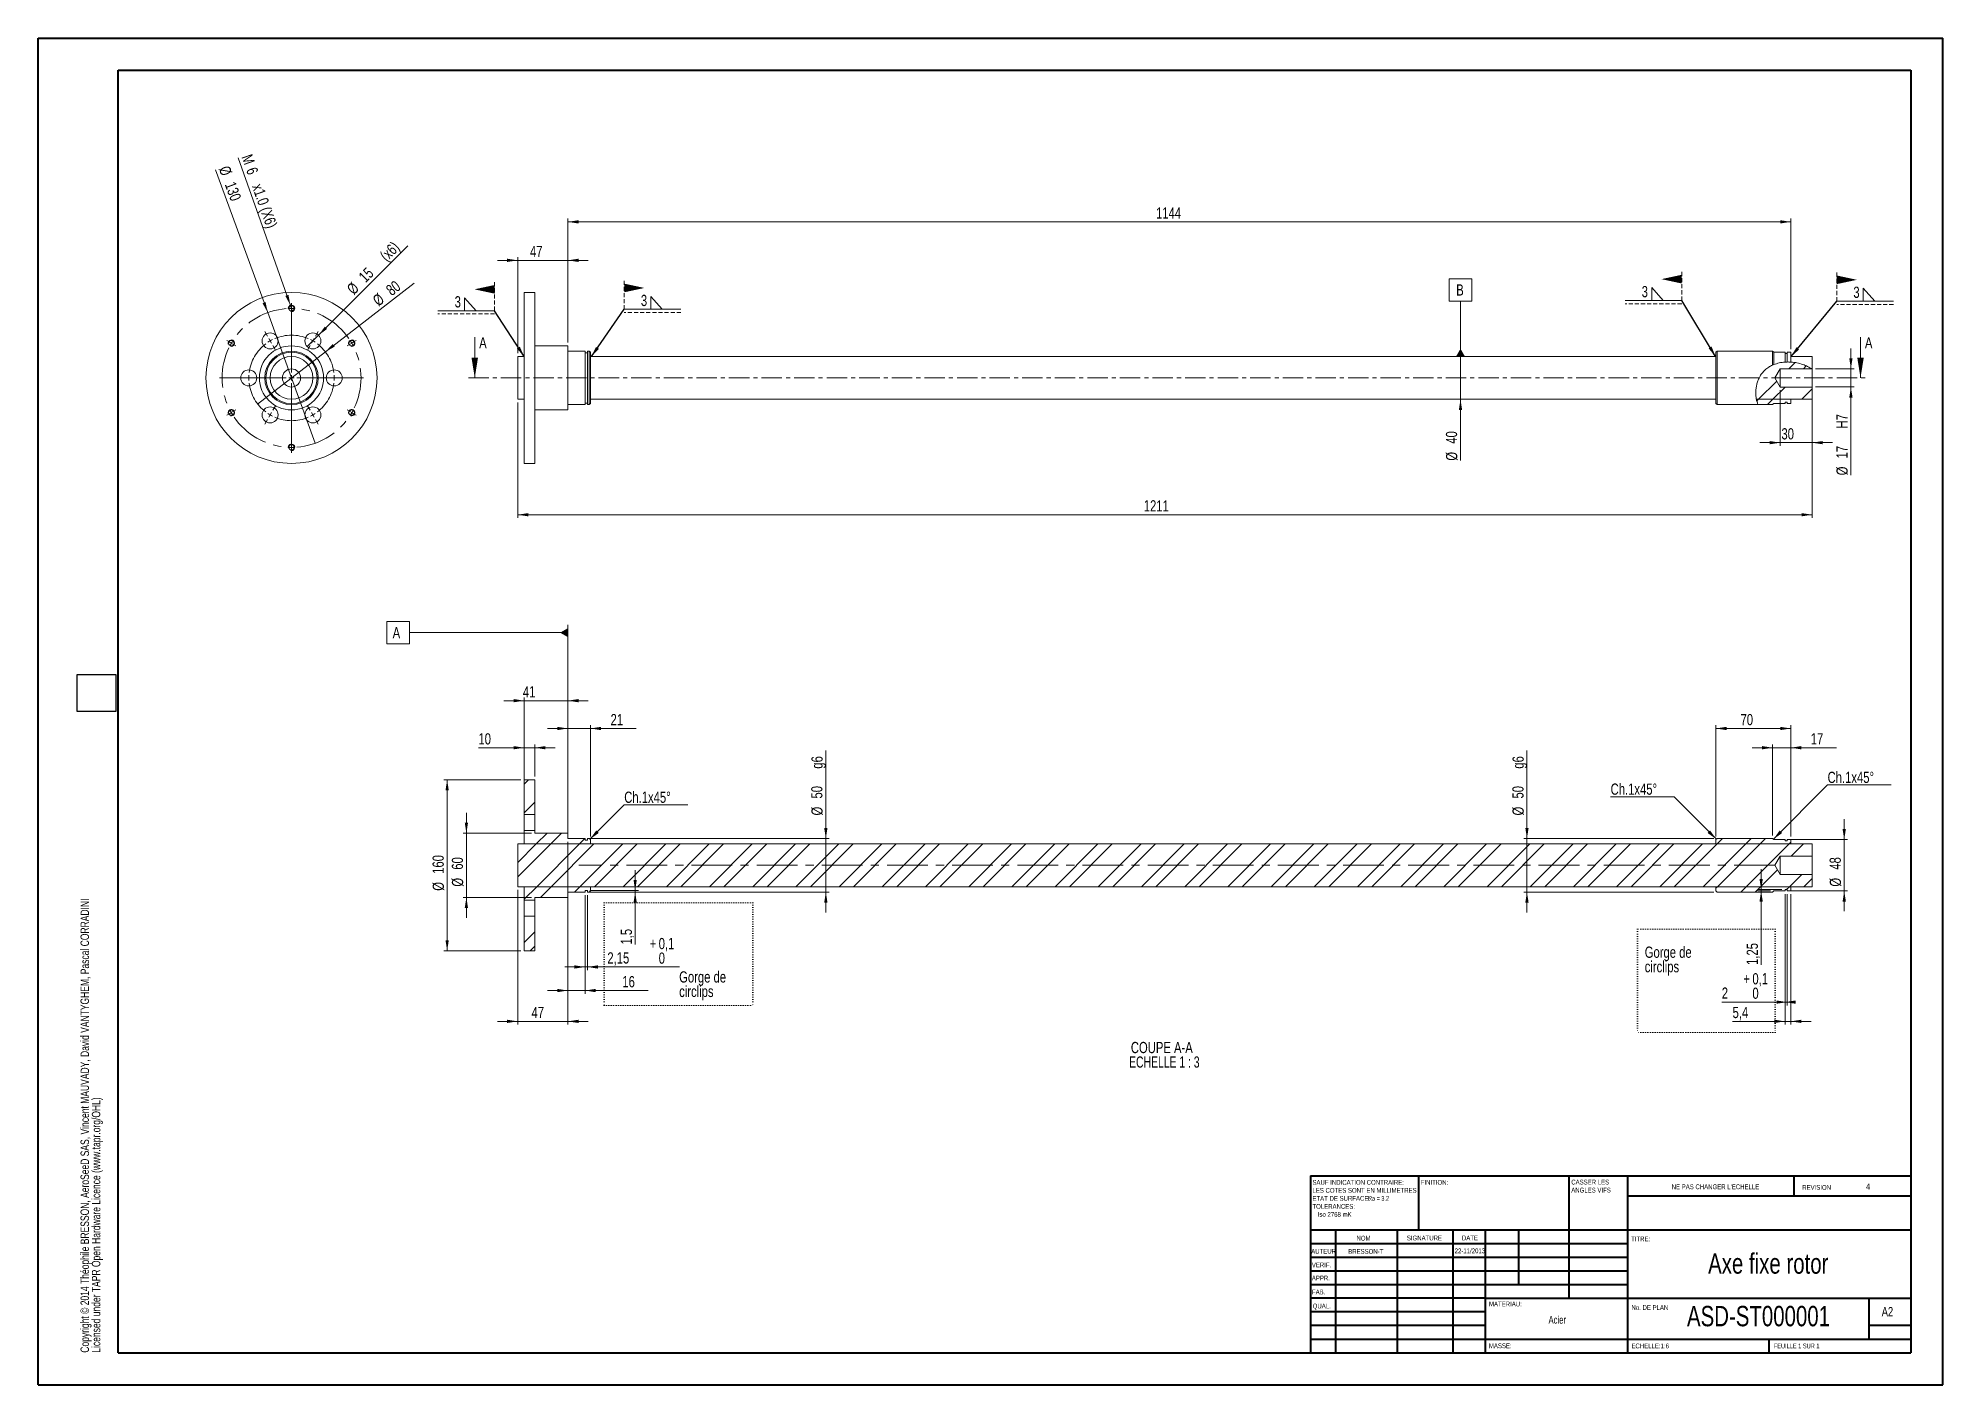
# Model space of a CAD drawing. Header units: millimetres. Extents: x 0 to 594, y 0 to 420.
import ezdxf

# ---------------------------------------------------------------- set-up
doc = ezdxf.new("R2010")
doc.units = ezdxf.units.MM
for name, pattern in [('CENTER', [10.16, 6.35, -1.27, 1.27, -1.27]), ('CENTERX2', [20.32, 12.7, -2.54, 2.54, -2.54]), ('DOT2', [0.635, 0, -0.635]), ('HIDDEN', [1.905, 1.27, -0.635])]:
    doc.linetypes.add(name, pattern=pattern)
doc.styles.add('SLDTEXTSTYLE0', font='TXT', dxfattribs={"width": 0.75})
doc.styles.add('SLDTEXTSTYLE1', font='TXT', dxfattribs={"width": 0.7})
doc.styles.add('SLDTEXTSTYLE2', font='TXT', dxfattribs={"width": 0.6875})
doc.styles.add('SLDTEXTSTYLE3', font='TXT', dxfattribs={"width": 0.692308})
doc.dimstyles.new('SLDDIMSTYLE0', dxfattribs={"dimtxt": 3.5, "dimasz": 3.302, "dimexe": 0, "dimexo": 0.0625, "dimgap": 0.875, "dimtad": 1, "dimlfac": 3, "dimrnd": 1e-09, "dimzin": 12, "dimdsep": 46, "dimtxsty": 'SLDTEXTSTYLE0', "dimblk1": 'NONE', "dimsah": 1, "dimcen": 0, "dimadec": 0, "dimazin": 3, "dimtfac": 1, "dimtmove": 0, "dimatfit": 3, "dimldrblk": 'NONE', "dimfxl": 1, "dimfrac": 2, "dimtolj": 1, "dimtzin": 12, "dimarcsym": 0})
doc.dimstyles.new('SLDDIMSTYLE1', dxfattribs={"dimtxt": 3.5, "dimasz": 3.302, "dimexe": 0, "dimexo": 0.0625, "dimgap": 0.875, "dimtad": 1, "dimlfac": 3, "dimrnd": 1e-09, "dimzin": 12, "dimdsep": 46, "dimtxsty": 'SLDTEXTSTYLE0', "dimblk1": 'NONE', "dimsah": 1, "dimcen": 0, "dimadec": 0, "dimazin": 3, "dimtfac": 1, "dimtmove": 0, "dimatfit": 3, "dimldrblk": 'NONE', "dimfxl": 1, "dimfrac": 2, "dimtolj": 1, "dimtzin": 12, "dimarcsym": 0})
doc.dimstyles.new('SLDDIMSTYLE10', dxfattribs={"dimtxt": 3.5, "dimasz": 3.302, "dimexe": 0, "dimexo": 0.0625, "dimgap": 0.875, "dimtad": 1, "dimlfac": 3, "dimrnd": 1e-09, "dimzin": 12, "dimdsep": 46, "dimtxsty": 'SLDTEXTSTYLE0', "dimsah": 1, "dimcen": 0.09, "dimadec": 0, "dimazin": 3, "dimtol": 1, "dimtp": 0.1, "dimtfac": 1, "dimtdec": 1, "dimtofl": 0, "dimtmove": 0, "dimatfit": 3, "dimfxl": 1, "dimfrac": 2, "dimtolj": 1, "dimarcsym": 0})
doc.dimstyles.new('SLDDIMSTYLE2', dxfattribs={"dimtxt": 3.5, "dimasz": 3.302, "dimexe": 0, "dimexo": 0.0625, "dimgap": 0.875, "dimtad": 1, "dimlfac": 3, "dimrnd": 1e-09, "dimzin": 12, "dimdsep": 46, "dimtxsty": 'SLDTEXTSTYLE0', "dimblk1": 'NONE', "dimsah": 1, "dimcen": 0, "dimadec": 0, "dimazin": 3, "dimtfac": 1, "dimtmove": 0, "dimatfit": 3, "dimldrblk": 'NONE', "dimfxl": 1, "dimfrac": 2, "dimtolj": 1, "dimtzin": 12, "dimarcsym": 0})
doc.dimstyles.new('SLDDIMSTYLE3', dxfattribs={"dimtxt": 3.5, "dimasz": 3.302, "dimexe": 0, "dimexo": 0.0625, "dimgap": 0.875, "dimtad": 1, "dimlfac": 3, "dimrnd": 1e-09, "dimzin": 12, "dimdsep": 46, "dimtxsty": 'SLDTEXTSTYLE0', "dimsah": 1, "dimcen": 0.09, "dimadec": 0, "dimazin": 3, "dimtfac": 1, "dimtmove": 0, "dimatfit": 0, "dimfxl": 1, "dimfrac": 2, "dimtolj": 1, "dimtzin": 12, "dimarcsym": 0})
doc.dimstyles.new('SLDDIMSTYLE4', dxfattribs={"dimtxt": 3.5, "dimasz": 3.302, "dimexe": 0, "dimexo": 0.0625, "dimgap": 0.875, "dimtad": 1, "dimlfac": 3, "dimrnd": 1e-09, "dimzin": 12, "dimdsep": 46, "dimtxsty": 'SLDTEXTSTYLE0', "dimsah": 1, "dimcen": 0.09, "dimadec": 0, "dimazin": 3, "dimtfac": 1, "dimtofl": 0, "dimtmove": 0, "dimatfit": 3, "dimfxl": 1, "dimfrac": 2, "dimtolj": 1, "dimtzin": 12, "dimarcsym": 0})
doc.dimstyles.new('SLDDIMSTYLE5', dxfattribs={"dimtxt": 3.5, "dimasz": 3.302, "dimexe": 0, "dimexo": 0.0625, "dimgap": 0.875, "dimtad": 1, "dimlfac": 3, "dimrnd": 1e-09, "dimzin": 12, "dimdsep": 46, "dimtxsty": 'SLDTEXTSTYLE0', "dimsah": 1, "dimcen": 0.09, "dimadec": 0, "dimazin": 3, "dimtfac": 1, "dimtmove": 0, "dimatfit": 0, "dimfxl": 1, "dimfrac": 2, "dimtolj": 1, "dimtzin": 12, "dimarcsym": 0})
doc.dimstyles.new('SLDDIMSTYLE6', dxfattribs={"dimtxt": 3.5, "dimasz": 3.302, "dimexe": 0, "dimexo": 0.0625, "dimgap": 0.875, "dimtad": 1, "dimlfac": 3, "dimrnd": 1e-09, "dimzin": 12, "dimdsep": 46, "dimtxsty": 'SLDTEXTSTYLE0', "dimsah": 1, "dimcen": 0.09, "dimadec": 0, "dimazin": 3, "dimtfac": 1, "dimtmove": 0, "dimatfit": 0, "dimfxl": 1, "dimfrac": 2, "dimtolj": 1, "dimtzin": 12, "dimarcsym": 0})
doc.dimstyles.new('SLDDIMSTYLE7', dxfattribs={"dimtxt": 0, "dimasz": 3.302, "dimexe": 0, "dimexo": 0.0625, "dimgap": 0, "dimtad": 0, "dimtih": 1, "dimtoh": 1, "dimdec": 0, "dimrnd": 1e-09, "dimzin": 0, "dimdsep": 46, "dimtxsty": 'Standard', "dimsah": 1, "dimcen": 0.09, "dimadec": 0, "dimazin": 0, "dimtfac": 3.302, "dimtdec": 0, "dimtofl": 0, "dimtmove": 0, "dimatfit": 3, "dimfxl": 1, "dimfrac": 2, "dimtolj": 1, "dimtzin": 0, "dimarcsym": 0})
doc.dimstyles.new('SLDDIMSTYLE8', dxfattribs={"dimtxt": 3.5, "dimasz": 3.302, "dimexe": 0, "dimexo": 0.0625, "dimgap": 0.875, "dimtad": 1, "dimlfac": 3, "dimrnd": 1e-09, "dimzin": 12, "dimdsep": 46, "dimtxsty": 'SLDTEXTSTYLE0', "dimsah": 1, "dimcen": 0.09, "dimadec": 0, "dimazin": 3, "dimtfac": 1, "dimtmove": 0, "dimatfit": 0, "dimfxl": 1, "dimfrac": 2, "dimtolj": 1, "dimtzin": 12, "dimarcsym": 0})
doc.dimstyles.new('SLDDIMSTYLE9', dxfattribs={"dimtxt": 3.5, "dimasz": 3.302, "dimexe": 0, "dimexo": 0.0625, "dimgap": 0.875, "dimtad": 1, "dimlfac": 3, "dimrnd": 1e-09, "dimzin": 12, "dimdsep": 46, "dimtxsty": 'SLDTEXTSTYLE0', "dimsah": 1, "dimcen": 0.09, "dimadec": 0, "dimazin": 3, "dimtol": 1, "dimtp": 0.1, "dimtfac": 1, "dimtdec": 1, "dimtmove": 0, "dimatfit": 0, "dimfxl": 1, "dimfrac": 2, "dimtolj": 1, "dimarcsym": 0})
picture_1 = doc.add_image_def('image1.bmp', size_in_pixel=(400, 420))

msp = doc.modelspace()

# ---------------------------------------------------------------- texts
at = {"color": 7, "linetype": 'Continuous', "char_height": 3.5, "attachment_point": 1, "style": 'SLDTEXTSTYLE0'}
for insert in [(137.6284, 326.9418), (569.7624, 326.9418)]:
    msp.add_mtext('A', dxfattribs=dict(at, insert=insert))
at = {"color": 7, "linetype": 'Continuous', "lineweight": 0}
for s, insert, char_height, attachment_point, style in [('FINITION:', (431.2501, 64.1341), 1.5, 1, 'SLDTEXTSTYLE0'), ("NE PAS CHANGER L'ECHELLE", (509.4935, 62.7478), 1.5, 1, 'SLDTEXTSTYLE0'), ('REVISION', (550.2064, 62.5497), 1.5, 1, 'SLDTEXTSTYLE0'), ('4', (570.7386, 62.9901), 1.905, 2, 'SLDTEXTSTYLE0'), ('AUTEUR', (397.091, 42.6445), 1.5, 1, 'SLDTEXTSTYLE0'), ('BRESSON-T', (414.1135, 42.5981), 1.4986, 2, 'SLDTEXTSTYLE0'), ('NOM', (411.2011, 46.7163), 1.5, 1, 'SLDTEXTSTYLE0'), ('SIGNATURE', (426.9124, 46.7765), 1.5, 1, 'SLDTEXTSTYLE0'), ('22-11/2013', (446.5763, 42.7739), 1.4986, 2, 'SLDTEXTSTYLE0'), ('DATE', (444.0935, 46.791), 1.5, 1, 'SLDTEXTSTYLE0'), ('TITRE:', (496.835, 46.4931), 1.5, 1, 'SLDTEXTSTYLE0'), ('Axe fixe rotor', (539.6196, 41.2497), 6.35, 2, 'SLDTEXTSTYLE0'), ('VERIF.', (397.2893, 38.3692), 1.5, 1, 'SLDTEXTSTYLE0'), ('APPR.', (397.2806, 34.2791), 1.5, 1, 'SLDTEXTSTYLE0'), ('FAB.', (397.334, 29.9485), 1.5, 1, 'SLDTEXTSTYLE0'), ('QUAL.', (397.5479, 25.5644), 1.5, 1, 'SLDTEXTSTYLE0'), ('MATERIAU:', (452.5247, 26.2008), 1.5, 1, 'SLDTEXTSTYLE0'), ('No. DE PLAN', (496.9528, 25.0834), 1.5, 1, 'SLDTEXTSTYLE0'), ('ASD-ST000001', (536.5731, 24.8465), 6.35, 2, 'SLDTEXTSTYLE0'), ('A2', (574.9998, 24.5152), 2.91042, 1, 'SLDTEXTSTYLE0'), ('Acier', (473.8178, 21.7003), 2.38125, 2, 'SLDTEXTSTYLE0'), ('MASSE:', (452.4967, 13.1641), 1.4986, 1, 'SLDTEXTSTYLE0'), ('ECHELLE:1:6', (496.9528, 13.1149), 1.5, 1, 'SLDTEXTSTYLE0'), ('FEUILLE 1 SUR 1', (541.3571, 13.1149), 1.5, 1, 'SLDTEXTSTYLE1')]:
    msp.add_mtext(s, dxfattribs=dict(at, insert=insert, char_height=char_height, attachment_point=attachment_point, style=style))

# ---------------------------------------------------------------- blocks, each defined once
blk = doc.blocks.new('SW_NOTE_0')
at = {"color": 0, "linetype": 'Continuous', "lineweight": 0, "char_height": 3.5, "attachment_point": 1, "style": 'SLDTEXTSTYLE0'}
for s, insert in [('circlips', (0, -0.01)), ('Gorge de', (0, 4.51))]:
    blk.add_mtext(s, dxfattribs=dict(at, insert=insert))
blk = doc.blocks.new('SW_NOTE_1')
at = {"color": 0, "linetype": 'Continuous', "lineweight": 0, "char_height": 2.6458, "attachment_point": 1, "rotation": 90, "style": 'SLDTEXTSTYLE0'}
for s, insert in [('Copyright © 2014 Théophile BRESSON, AeroSeeD SAS, Vincent MAUVADY, David VANTYGHEM, Pascal CORRADINI', (-3.41, 0)), ('Licensed under TAPR Open Hardware Licence (www.tapr.org/OHL)', (0.12, 0))]:
    blk.add_mtext(s, dxfattribs=dict(at, insert=insert))
blk = doc.blocks.new('SW_NOTE_2')
at = {"color": 0, "linetype": 'Continuous', "lineweight": 0, "char_height": 1.5, "attachment_point": 1, "style": 'SLDTEXTSTYLE0'}
for s, insert in [('CASSER LES', (0, 1.93)), ('ANGLES VIFS', (0, -0.57))]:
    blk.add_mtext(s, dxfattribs=dict(at, insert=insert))
blk = doc.blocks.new('SW_NOTE_3')
at = {"color": 0, "linetype": 'Continuous', "lineweight": 0, "char_height": 1.5, "attachment_point": 1}
for s, insert, style in [('SAUF INDICATION CONTRAIRE:', (0, 1.93), 'SLDTEXTSTYLE0'), ('TOLERANCES:', (0, -5.57), 'SLDTEXTSTYLE0'), ('LES COTES SONT EN MILLIMETRES', (0, -0.57), 'SLDTEXTSTYLE0'), ('ETAT DE SURFACE:', (0, -3.07), 'SLDTEXTSTYLE0'), ('Ra = 3.2', (17.33, -3.07), 'SLDTEXTSTYLE2'), ('Iso 2768 mK', (1.66, -8.07), 'SLDTEXTSTYLE0')]:
    blk.add_mtext(s, dxfattribs=dict(at, insert=insert, style=style))
blk = doc.blocks.new('*D6')
at = {"color": 7, "linetype": 'Continuous', "lineweight": 0}
for q in [(62.52, 382.83), (79.43, 334.97)]:
    blk.add_line((78.77, 336.85), q, dxfattribs=at)
blk.add_solid([(78.77, 336.85), (78.15, 340.13), (77.19, 339.8)], dxfattribs=at)
at = {"color": 7, "linetype": 'Continuous', "lineweight": 0, "char_height": 3.5, "attachment_point": 1, "rotation": 289.45872, "style": 'SLDTEXTSTYLE0'}
for s, insert in [('M', (66.77, 384.33, -201.8)), ('6', (68.2, 380.29, -201.8)), ('x1.0 (X6)', (70.01, 375.17, -201.8))]:
    blk.add_mtext(s, dxfattribs=dict(at, insert=insert))
blk = doc.blocks.new('_NONE')
blk = doc.blocks.new('*D7')
at = {"color": 7, "linetype": 'Continuous', "lineweight": 0}
for q in [(55.44, 379.17), (86.52, 293.88)]:
    blk.add_line((71.68, 334.6), q, dxfattribs=at)
blk.add_solid([(71.68, 334.6), (71.03, 337.88), (70.08, 337.53)], dxfattribs=at)
at = {"color": 7, "linetype": 'Continuous', "lineweight": 0, "char_height": 3.5, "attachment_point": 1, "rotation": 290.01934, "style": 'SLDTEXTSTYLE0'}
for s, insert in [('%%c', (59.68, 380.72, -201.8)), ('130', (61.54, 375.78, -201.8))]:
    blk.add_mtext(s, dxfattribs=dict(at, insert=insert))
blk = doc.blocks.new('*D8')
at = {"color": 7, "linetype": 'Continuous', "lineweight": 0}
for q in [(115.4, 355.42), (84, 324.02)]:
    blk.add_line((87.54, 327.56), q, dxfattribs=at)
blk.add_solid([(87.54, 327.56), (90.23, 329.53), (89.51, 330.25)], dxfattribs=at)
at = {"color": 7, "linetype": 'Continuous', "lineweight": 0, "char_height": 3.5, "attachment_point": 1, "rotation": 45, "style": 'SLDTEXTSTYLE0'}
for s, insert in [('(x6)', (106.34, 352.8, -201.8)), ('15', (99.75, 346.21, -201.8)), ('%%c', (96.05, 342.44, -201.8))]:
    blk.add_mtext(s, dxfattribs=dict(at, insert=insert))
blk = doc.blocks.new('*D9')
at = {"color": 7, "linetype": 'Continuous', "lineweight": 0}
for q in [(117.34, 343.74), (68.54, 306.1)]:
    blk.add_line((89.66, 322.39), q, dxfattribs=at)
blk.add_solid([(89.66, 322.39), (92.58, 324), (91.96, 324.81)], dxfattribs=at)
at = {"color": 7, "linetype": 'Continuous', "lineweight": 0, "char_height": 3.5, "attachment_point": 1, "rotation": 37.64867, "style": 'SLDTEXTSTYLE0'}
for s, insert in [('80', (108.21, 342.45, -201.8)), ('%%c', (104.06, 339.19, -201.8))]:
    blk.add_mtext(s, dxfattribs=dict(at, insert=insert))
blk = doc.blocks.new('SW_CENTERMARKSYMBOL_0')
at = {"color": 0, "linetype": 'Continuous', "lineweight": 0}
for p, q in [((-18.76, 33.33), (-18.76, 34.17)), ((-18.76, 12.5), (-18.76, 33.33)), ((-18.76, 32.5), (-18.76, 33.33)), ((-18.76, 32.5), (-18.76, 31.67)), ((-18.76, 31.67), (-18.76, 30.83)), ((-26.26, 23.82), (-27.1, 25.27)), ((-11.26, 23.82), (-10.43, 25.27)), ((-38.25, 22.08), (-38.97, 22.5)), ((-37.53, 21.67), (-38.25, 22.08)), ((-37.53, 21.67), (-36.81, 21.25)), ((-36.81, 21.25), (-36.08, 20.83)), ((-25.43, 22.38), (-25.85, 23.1)), ((-25.43, 22.38), (-25.01, 21.66)), ((-24.6, 20.94), (-23.76, 19.49)), ((-12.93, 20.94), (-13.76, 19.49)), ((-12.1, 22.38), (-12.51, 21.66)), ((-12.1, 22.38), (-11.68, 23.1)), ((-0.72, 21.25), (-1.44, 20.83)), ((0, 21.67), (-0.72, 21.25)), ((0, 21.67), (0.72, 22.08)), ((0.72, 22.08), (1.44, 22.5)), ((-20.43, 10.83), (-41.26, 10.83)), ((-33.76, 10.83), (-35.43, 10.83)), ((-32.1, 10.83), (-32.93, 10.83)), ((-32.1, 10.83), (-31.26, 10.83)), ((-30.43, 10.83), (-28.76, 10.83)), ((-18.76, 10.83), (-19.6, 10.83)), ((-18.76, 10.83), (-18.76, 11.67)), ((-18.76, 10.83), (-18.76, 10)), ((-18.76, 10.83), (-17.93, 10.83)), ((-18.76, 9.17), (-18.76, -11.67)), ((-17.1, 10.83), (3.74, 10.83)), ((-7.1, 10.83), (-8.76, 10.83)), ((-5.43, 10.83), (-6.26, 10.83)), ((-5.43, 10.83), (-4.6, 10.83)), ((-3.76, 10.83), (-2.1, 10.83)), ((-37.53, 0), (-38.25, -0.42)), ((-37.53, 0), (-36.81, 0.42)), ((-36.81, 0.42), (-36.08, 0.83)), ((-25.43, -0.71), (-25.01, 0.01)), ((-24.6, 0.73), (-23.76, 2.17)), ((-12.93, 0.73), (-13.76, 2.17)), ((-12.1, -0.71), (-12.51, 0.01)), ((-0.72, 0.42), (-1.44, 0.83)), ((0, 0), (-0.72, 0.42)), ((0, 0), (0.72, -0.42)), ((-38.25, -0.42), (-38.97, -0.83)), ((-26.26, -2.16), (-27.1, -3.6)), ((-25.43, -0.71), (-25.85, -1.44)), ((-12.1, -0.71), (-11.68, -1.44)), ((-11.26, -2.16), (-10.43, -3.6)), ((0.72, -0.42), (1.44, -0.83)), ((-18.76, -10), (-18.76, -9.17)), ((-18.76, -10.83), (-18.76, -10)), ((-18.76, -10.83), (-18.76, -11.67)), ((-18.76, -11.67), (-18.76, -12.5))]:
    blk.add_line(p, q, dxfattribs=at)
at = {"color": 0, "linetype": 'CENTERX2', "lineweight": 0}
for radius, start, end in [(21.67, 94.40737, 145.59263), (21.67, 34.40737, 85.59263), (13.33, 67.16197, 112.83803), (21.67, 154.40737, 205.59263), (13.33, 127.16197, 172.83803), (13.33, 7.16197, 52.83803), (21.67, 334.40737, 25.59263), (13.33, 187.16197, 232.83803), (13.33, 307.16197, 352.83803), (21.67, 214.40737, 265.59263), (13.33, 247.16197, 292.83803), (21.67, 274.40737, 325.59263)]:
    blk.add_arc((-18.76, 10.83), radius, start, end, dxfattribs=at)
at = {"color": 0, "linetype": 'Continuous', "lineweight": 0}
for radius, start, end in [(21.67, 90, 92.20368), (21.67, 87.79632, 90), (21.67, 150, 152.20368), (21.67, 147.79632, 150), (13.33, 120, 123.58099), (13.33, 116.41901, 120), (13.33, 60, 63.58099), (13.33, 56.41901, 60), (21.67, 30, 32.20368), (21.67, 27.79632, 30), (13.33, 176.41901, 180), (13.33, 180, 183.58099), (13.33, 0, 3.58099), (13.33, 356.41901, 0), (21.67, 207.79632, 210), (21.67, 330, 332.20368), (21.67, 210, 212.20368), (13.33, 236.41901, 240), (13.33, 240, 243.58099), (13.33, 296.41901, 300), (13.33, 300, 303.58099), (21.67, 327.79632, 330), (21.67, 267.79632, 270), (21.67, 270, 272.20368)]:
    blk.add_arc((-18.76, 10.83), radius, start, end, dxfattribs=at)
blk = doc.blocks.new('*D11')
at = {"color": 7, "linetype": 'Continuous', "lineweight": 0}
for p, q in [((149.64, 350.91), (143.29, 350.91)), ((149.64, 321.91), (149.64, 351.91)), ((165.31, 350.91), (149.64, 350.91)), ((165.31, 325.24), (165.31, 351.91)), ((165.31, 350.91), (171.66, 350.91))]:
    blk.add_line(p, q, dxfattribs=at)
for points in [[(149.64, 350.91), (146.34, 351.42), (146.34, 350.4)], [(165.31, 350.91), (168.61, 350.4), (168.61, 351.42)]]:
    blk.add_solid(points, dxfattribs=at)
at = {"color": 7, "linetype": 'Continuous', "lineweight": 0, "insert": (153.47, 355.42, 0.03), "char_height": 3.5, "attachment_point": 1, "style": 'SLDTEXTSTYLE0'}
blk.add_mtext('47', dxfattribs=at)
blk = doc.blocks.new('*D12')
at = {"color": 7, "linetype": 'Continuous', "lineweight": 0}
for p, q in [((149.64, 306.58), (149.64, 270.58)), ((553.31, 306.58), (553.31, 270.58)), ((149.64, 271.58), (553.31, 271.58))]:
    blk.add_line(p, q, dxfattribs=at)
for points in [[(149.64, 271.58), (152.94, 271.07), (152.94, 272.08)], [(553.31, 271.58), (550.01, 272.08), (550.01, 271.07)]]:
    blk.add_solid(points, dxfattribs=at)
at = {"color": 7, "linetype": 'Continuous', "lineweight": 0, "insert": (344.88, 276.09, 0.03), "char_height": 3.5, "attachment_point": 1, "style": 'SLDTEXTSTYLE0'}
blk.add_mtext('1211', dxfattribs=at)
blk = doc.blocks.new('*D13')
at = {"color": 7, "linetype": 'Continuous', "lineweight": 0}
for p, q in [((165.31, 325.24), (165.31, 363.91)), ((546.64, 362.91), (165.31, 362.91)), ((546.64, 323.24), (546.64, 363.91))]:
    blk.add_line(p, q, dxfattribs=at)
for points in [[(165.31, 362.91), (168.61, 362.4), (168.61, 363.42)], [(546.64, 362.91), (543.34, 363.42), (543.34, 362.4)]]:
    blk.add_solid(points, dxfattribs=at)
at = {"color": 7, "linetype": 'Continuous', "lineweight": 0, "insert": (348.71, 367.42, 0.03), "char_height": 3.5, "attachment_point": 1, "style": 'SLDTEXTSTYLE0'}
blk.add_mtext('1144', dxfattribs=at)
blk = doc.blocks.new('*D14')
at = {"color": 7, "linetype": 'Continuous', "lineweight": 0}
for p, q in [((443.64, 320.91), (443.64, 307.58)), ((443.64, 307.58), (443.64, 288.44))]:
    blk.add_line(p, q, dxfattribs=at)
blk.add_solid([(443.64, 307.58), (443.14, 304.27), (444.15, 304.27)], dxfattribs=at)
at = {"color": 7, "linetype": 'Continuous', "lineweight": 0, "char_height": 3.5, "attachment_point": 1, "rotation": 90, "style": 'SLDTEXTSTYLE0'}
for s, insert in [('40', (439.08, 293.72, 0.03)), ('%%c', (439.13, 288.44, 0.03))]:
    blk.add_mtext(s, dxfattribs=dict(at, insert=insert))
blk = doc.blocks.new('*D15')
at = {"color": 7, "linetype": 'Continuous', "lineweight": 0}
for p, q in [((543.31, 310.41), (543.31, 293.05)), ((553.31, 310.41), (553.31, 293.05)), ((543.31, 294.05), (536.96, 294.05)), ((553.31, 294.05), (543.31, 294.05)), ((553.31, 294.05), (559.66, 294.05))]:
    blk.add_line(p, q, dxfattribs=at)
for points in [[(543.31, 294.05), (540.01, 294.56), (540.01, 293.54)], [(553.31, 294.05), (556.61, 293.54), (556.61, 294.56)]]:
    blk.add_solid(points, dxfattribs=at)
at = {"color": 7, "linetype": 'Continuous', "lineweight": 0, "insert": (543.73, 298.56, 0.03), "char_height": 3.5, "attachment_point": 1, "style": 'SLDTEXTSTYLE0'}
blk.add_mtext('30', dxfattribs=at)
blk = doc.blocks.new('*D16')
at = {"color": 7, "linetype": 'Continuous', "lineweight": 0}
for p, q in [((565.39, 317.08), (565.39, 323.43)), ((554.31, 317.08), (566.39, 317.08)), ((565.39, 317.08), (565.39, 311.41)), ((554.31, 311.41), (566.39, 311.41)), ((565.39, 311.41), (565.39, 283.87))]:
    blk.add_line(p, q, dxfattribs=at)
for points in [[(565.39, 317.08), (565.9, 320.38), (564.88, 320.38)], [(565.39, 311.41), (564.88, 308.11), (565.9, 308.11)]]:
    blk.add_solid(points, dxfattribs=at)
at = {"color": 7, "linetype": 'Continuous', "lineweight": 0, "char_height": 3.5, "attachment_point": 1, "rotation": 90, "style": 'SLDTEXTSTYLE0'}
for s, insert in [('H7', (560.83, 298.47, 0.03)), ('17', (560.83, 289.15, 0.03)), ('%%c', (560.88, 283.87, 0.03))]:
    blk.add_mtext(s, dxfattribs=dict(at, insert=insert))
blk = doc.blocks.new('SW_DATUMTAG_0')
at = {"color": 0, "linetype": 'Continuous', "lineweight": 0}
for p, q in [((-2.16, 6.28), (4.84, 6.28)), ((-2.16, -0.72), (-2.16, 6.28)), ((4.84, 6.28), (4.84, -0.72)), ((4.84, -0.72), (-2.16, -0.72)), ((1.34, -18), (1.34, -0.72))]:
    blk.add_line(p, q, dxfattribs=at)
blk.add_solid([(-0.06, -18), (2.74, -18), (1.34, -15.55)], dxfattribs=at)
at = {"color": 0, "linetype": 'Continuous', "lineweight": 0, "insert": (0, 4.51, 0.03), "char_height": 3.5, "attachment_point": 1, "style": 'SLDTEXTSTYLE0'}
blk.add_mtext('B', dxfattribs=at)
blk = doc.blocks.new('SW_SYMBOL_WELD_FILL')
at = {"color": 0, "linetype": 'Continuous', "lineweight": 0}
for p, q in [((100, 0), (100, 900)), ((100, 900), (900, 0)), ((100, 0), (900, 0))]:
    blk.add_line(p, q, dxfattribs=at)
blk = doc.blocks.new('SW_WELDSYMBOL_0')
at = {"color": 0, "linetype": 'HIDDEN', "lineweight": 0}
for p, q in [((0, 0), (0, 9)), ((0, -1), (-17.67, -1))]:
    blk.add_line(p, q, dxfattribs=at)
at = {"color": 0, "linetype": 'Continuous', "lineweight": 0}
blk.add_line((0, 0), (-17.67, 0), dxfattribs=at)
blk.add_solid([(0, 8), (0, 5.3), (-6.3, 6.65)], dxfattribs=at)
at = {"color": 0, "linetype": 'Continuous', "lineweight": 0, "xscale": 0.0044707031, "yscale": 0.0044707031, "zscale": 0.0044707031}
blk.add_blockref('SW_SYMBOL_WELD_FILL', (-9.8, 0), dxfattribs=at)
at = {"color": 0, "linetype": 'Continuous', "lineweight": 0, "insert": (-12.47, 4.51), "char_height": 3.5, "attachment_point": 1, "style": 'SLDTEXTSTYLE0'}
blk.add_mtext('3', dxfattribs=at)
blk = doc.blocks.new('SW_WELDSYMBOL_1')
at = {"color": 0, "linetype": 'HIDDEN', "lineweight": 0}
for p, q in [((0, 0), (0, 9)), ((17.67, -1), (0, -1))]:
    blk.add_line(p, q, dxfattribs=at)
at = {"color": 0, "linetype": 'Continuous', "lineweight": 0}
blk.add_line((17.67, 0), (0, 0), dxfattribs=at)
blk.add_solid([(0, 8), (0, 5.3), (6.3, 6.65)], dxfattribs=at)
at = {"color": 0, "linetype": 'Continuous', "lineweight": 0, "xscale": 0.0044707031, "yscale": 0.0044707031, "zscale": 0.0044707031}
blk.add_blockref('SW_SYMBOL_WELD_FILL', (7.86, 0), dxfattribs=at)
at = {"color": 0, "linetype": 'Continuous', "lineweight": 0, "insert": (5.2, 4.51), "char_height": 3.5, "attachment_point": 1, "style": 'SLDTEXTSTYLE0'}
blk.add_mtext('3', dxfattribs=at)
blk = doc.blocks.new('SW_WELDSYMBOL_2')
at = {"color": 0, "linetype": 'HIDDEN', "lineweight": 0}
for p, q in [((0, 0), (0, 9)), ((17.67, -1), (0, -1))]:
    blk.add_line(p, q, dxfattribs=at)
at = {"color": 0, "linetype": 'Continuous', "lineweight": 0}
blk.add_line((17.67, 0), (0, 0), dxfattribs=at)
blk.add_solid([(0, 8), (0, 5.3), (6.3, 6.65)], dxfattribs=at)
at = {"color": 0, "linetype": 'Continuous', "lineweight": 0, "xscale": 0.0044707031, "yscale": 0.0044707031, "zscale": 0.0044707031}
blk.add_blockref('SW_SYMBOL_WELD_FILL', (7.86, 0), dxfattribs=at)
at = {"color": 0, "linetype": 'Continuous', "lineweight": 0, "insert": (5.2, 4.51), "char_height": 3.5, "attachment_point": 1, "style": 'SLDTEXTSTYLE0'}
blk.add_mtext('3', dxfattribs=at)
blk = doc.blocks.new('SW_WELDSYMBOL_3')
at = {"color": 0, "linetype": 'HIDDEN', "lineweight": 0}
for p, q in [((0, 0), (0, 9)), ((0, -1), (-17.67, -1))]:
    blk.add_line(p, q, dxfattribs=at)
at = {"color": 0, "linetype": 'Continuous', "lineweight": 0}
blk.add_line((0, 0), (-17.67, 0), dxfattribs=at)
blk.add_solid([(0, 8), (0, 5.3), (-6.3, 6.65)], dxfattribs=at)
at = {"color": 0, "linetype": 'Continuous', "lineweight": 0, "xscale": 0.0044707031, "yscale": 0.0044707031, "zscale": 0.0044707031}
blk.add_blockref('SW_SYMBOL_WELD_FILL', (-9.8, 0), dxfattribs=at)
at = {"color": 0, "linetype": 'Continuous', "lineweight": 0, "insert": (-12.47, 4.51), "char_height": 3.5, "attachment_point": 1, "style": 'SLDTEXTSTYLE0'}
blk.add_mtext('3', dxfattribs=at)
blk = doc.blocks.new('*D23')
at = {"color": 7, "linetype": 'Continuous', "lineweight": 0}
for p, q in [((165.31, 204.92), (158.96, 204.92)), ((165.31, 173.25), (165.31, 205.92)), ((165.31, 204.92), (172.31, 204.92)), ((172.31, 171.25), (172.31, 205.92)), ((172.31, 204.92), (186.61, 204.92))]:
    blk.add_line(p, q, dxfattribs=at)
for points in [[(165.31, 204.92), (162.01, 205.43), (162.01, 204.41)], [(172.31, 204.92), (175.61, 204.41), (175.61, 205.43)]]:
    blk.add_solid(points, dxfattribs=at)
at = {"color": 7, "linetype": 'Continuous', "lineweight": 0, "insert": (178.6, 209.43, 13.37), "char_height": 3.5, "attachment_point": 1, "style": 'SLDTEXTSTYLE0'}
blk.add_mtext('21', dxfattribs=at)
blk = doc.blocks.new('*D24')
at = {"color": 7, "linetype": 'Continuous', "lineweight": 0}
for p, q in [((151.64, 174.08), (151.64, 214.59)), ((165.31, 173.25), (165.31, 214.59)), ((151.64, 213.59), (145.29, 213.59)), ((165.31, 213.59), (151.64, 213.59)), ((165.31, 213.59), (171.66, 213.59))]:
    blk.add_line(p, q, dxfattribs=at)
for points in [[(151.64, 213.59), (148.34, 214.1), (148.34, 213.08)], [(165.31, 213.59), (168.61, 213.08), (168.61, 214.1)]]:
    blk.add_solid(points, dxfattribs=at)
at = {"color": 7, "linetype": 'Continuous', "lineweight": 0, "insert": (151.26, 218.1, 13.37), "char_height": 3.5, "attachment_point": 1, "style": 'SLDTEXTSTYLE0'}
blk.add_mtext('41', dxfattribs=at)
blk = doc.blocks.new('*D25')
at = {"color": 7, "linetype": 'Continuous', "lineweight": 0}
for p, q in [((151.64, 198.92), (137.4, 198.92)), ((151.64, 189.92), (151.64, 199.92)), ((154.97, 198.92), (151.64, 198.92)), ((154.97, 189.92), (154.97, 199.92)), ((154.97, 198.92), (161.32, 198.92))]:
    blk.add_line(p, q, dxfattribs=at)
for points in [[(151.64, 198.92), (148.34, 199.43), (148.34, 198.41)], [(154.97, 198.92), (158.28, 198.41), (158.28, 199.43)]]:
    blk.add_solid(points, dxfattribs=at)
at = {"color": 7, "linetype": 'Continuous', "lineweight": 0, "insert": (137.4, 203.43, 13.37), "char_height": 3.5, "attachment_point": 1, "style": 'SLDTEXTSTYLE0'}
blk.add_mtext('10', dxfattribs=at)
blk = doc.blocks.new('*D26')
at = {"color": 7, "linetype": 'Continuous', "lineweight": 0}
for p, q in [((165.31, 169.58), (165.31, 112.58)), ((149.64, 154.58), (149.64, 112.58)), ((149.64, 113.58), (143.29, 113.58)), ((165.31, 113.58), (149.64, 113.58)), ((165.31, 113.58), (171.66, 113.58))]:
    blk.add_line(p, q, dxfattribs=at)
for points in [[(149.64, 113.58), (146.34, 114.09), (146.34, 113.08)], [(165.31, 113.58), (168.61, 113.08), (168.61, 114.09)]]:
    blk.add_solid(points, dxfattribs=at)
at = {"color": 7, "linetype": 'Continuous', "lineweight": 0, "insert": (153.96, 118.1, 13.37), "char_height": 3.5, "attachment_point": 1, "style": 'SLDTEXTSTYLE0'}
blk.add_mtext('47', dxfattribs=at)
blk = doc.blocks.new('*D27')
at = {"color": 7, "linetype": 'Continuous', "lineweight": 0}
for p, q in [((150.64, 188.92), (126.64, 188.92)), ((127.64, 188.92), (127.64, 135.58)), ((150.64, 135.58), (126.64, 135.58))]:
    blk.add_line(p, q, dxfattribs=at)
for points in [[(127.64, 188.92), (127.13, 185.62), (128.15, 185.62)], [(127.64, 135.58), (128.15, 138.89), (127.13, 138.89)]]:
    blk.add_solid(points, dxfattribs=at)
at = {"color": 7, "linetype": 'Continuous', "lineweight": 0, "char_height": 3.5, "attachment_point": 1, "rotation": 90, "style": 'SLDTEXTSTYLE0'}
for s, insert in [('160', (123.08, 159.59, 13.37)), ('%%c', (123.13, 154.31, 13.37))]:
    blk.add_mtext(s, dxfattribs=dict(at, insert=insert))
blk = doc.blocks.new('*D28')
at = {"color": 7, "linetype": 'Continuous', "lineweight": 0}
for p, q in [((133.64, 172.25), (133.64, 178.6)), ((153.97, 172.25), (132.64, 172.25)), ((133.64, 172.25), (133.64, 152.25)), ((153.97, 152.25), (132.64, 152.25)), ((133.64, 152.25), (133.64, 145.9))]:
    blk.add_line(p, q, dxfattribs=at)
for points in [[(133.64, 172.25), (134.15, 175.55), (133.13, 175.55)], [(133.64, 152.25), (133.13, 148.95), (134.15, 148.95)]]:
    blk.add_solid(points, dxfattribs=at)
at = {"color": 7, "linetype": 'Continuous', "lineweight": 0, "char_height": 3.5, "attachment_point": 1, "rotation": 90, "style": 'SLDTEXTSTYLE0'}
for s, insert in [('60', (129.08, 160.88, 13.37)), ('%%c', (129.13, 155.6, 13.37))]:
    blk.add_mtext(s, dxfattribs=dict(at, insert=insert))
blk = doc.blocks.new('*D29')
at = {"color": 7, "linetype": 'Continuous', "lineweight": 0}
for p, q in [((245.73, 170.58), (245.73, 198.1)), ((171.64, 170.58), (246.73, 170.58)), ((245.73, 170.58), (245.73, 153.92)), ((171.64, 153.92), (246.73, 153.92)), ((245.73, 153.92), (245.73, 147.57))]:
    blk.add_line(p, q, dxfattribs=at)
for points in [[(245.73, 170.58), (246.24, 173.89), (245.22, 173.89)], [(245.73, 153.92), (245.22, 150.62), (246.24, 150.62)]]:
    blk.add_solid(points, dxfattribs=at)
at = {"color": 7, "linetype": 'Continuous', "lineweight": 0, "char_height": 3.5, "attachment_point": 1, "rotation": 90, "style": 'SLDTEXTSTYLE0'}
for s, insert in [('g6', (241.22, 192.38, 13.37)), ('50', (241.16, 183.07, 13.37)), ('%%c', (241.22, 177.79, 13.37))]:
    blk.add_mtext(s, dxfattribs=dict(at, insert=insert))
blk = doc.blocks.new('*D30')
at = {"color": 7, "linetype": 'Continuous', "lineweight": 0}
for p, q in [((170.64, 152.92), (170.64, 129.55)), ((171.36, 152.92), (171.36, 129.55)), ((170.64, 130.55), (164.29, 130.55)), ((170.64, 130.55), (171.36, 130.55)), ((171.36, 130.55), (200.08, 130.55))]:
    blk.add_line(p, q, dxfattribs=at)
for points in [[(170.64, 130.55), (167.34, 131.06), (167.34, 130.04)], [(171.36, 130.55), (174.66, 130.04), (174.66, 131.06)]]:
    blk.add_solid(points, dxfattribs=at)
at = {"color": 7, "linetype": 'Continuous', "lineweight": 0, "char_height": 3.5, "attachment_point": 1, "style": 'SLDTEXTSTYLE0'}
for s, insert in [('+', (190.78, 139.59, 13.37)), ('0,1', (193.61, 139.59, 13.37)), ('2,15', (177.6, 135.12, 13.37)), ('0', (193.61, 135.06, 13.37))]:
    blk.add_mtext(s, dxfattribs=dict(at, insert=insert))
blk = doc.blocks.new('*D31')
at = {"color": 7, "linetype": 'Continuous', "lineweight": 0}
for p, q in [((165.31, 151.25), (165.31, 122.2)), ((170.64, 152.92), (170.64, 122.2)), ((165.31, 123.2), (158.96, 123.2)), ((165.31, 123.2), (170.64, 123.2)), ((170.64, 123.2), (190.28, 123.2))]:
    blk.add_line(p, q, dxfattribs=at)
for points in [[(165.31, 123.2), (162.01, 123.71), (162.01, 122.69)], [(170.64, 123.2), (173.94, 122.69), (173.94, 123.71)]]:
    blk.add_solid(points, dxfattribs=at)
at = {"color": 7, "linetype": 'Continuous', "lineweight": 0, "insert": (182.27, 127.71, 13.37), "char_height": 3.5, "attachment_point": 1, "style": 'SLDTEXTSTYLE0'}
blk.add_mtext('16', dxfattribs=at)
blk = doc.blocks.new('*D32')
at = {"color": 7, "linetype": 'Continuous', "lineweight": 0}
for p, q in [((544.84, 153.25), (544.84, 112.58)), ((546.64, 153.25), (546.64, 112.58)), ((544.84, 113.58), (528.48, 113.58)), ((546.64, 113.58), (544.84, 113.58)), ((546.64, 113.58), (552.99, 113.58))]:
    blk.add_line(p, q, dxfattribs=at)
for points in [[(544.84, 113.58), (541.54, 114.09), (541.54, 113.08)], [(546.64, 113.58), (549.94, 113.08), (549.94, 114.09)]]:
    blk.add_solid(points, dxfattribs=at)
at = {"color": 7, "linetype": 'Continuous', "lineweight": 0, "insert": (528.48, 118.1, 13.37), "char_height": 3.5, "attachment_point": 1, "style": 'SLDTEXTSTYLE0'}
blk.add_mtext('5,4', dxfattribs=at)
blk = doc.blocks.new('*D33')
at = {"color": 7, "linetype": 'Continuous', "lineweight": 0}
for p, q in [((544.84, 153.25), (544.84, 118.58)), ((545.51, 153.25), (545.51, 118.58)), ((544.84, 119.58), (525.12, 119.58)), ((544.84, 119.58), (545.51, 119.58))]:
    blk.add_line(p, q, dxfattribs=at)
for points in [[(545.51, 119.58), (542.21, 120.09), (542.21, 119.08)], [(544.84, 119.58), (548.14, 119.08), (548.14, 120.09)]]:
    blk.add_solid(points, dxfattribs=at)
at = {"color": 7, "linetype": 'Continuous', "lineweight": 0, "char_height": 3.5, "attachment_point": 1, "style": 'SLDTEXTSTYLE0'}
for s, insert in [('+', (531.85, 128.62, 13.37)), ('0,1', (534.67, 128.62, 13.37)), ('2', (525.12, 124.15, 13.37)), ('0', (534.67, 124.1, 13.37))]:
    blk.add_mtext(s, dxfattribs=dict(at, insert=insert))
blk = doc.blocks.new('*D34')
at = {"color": 7, "linetype": 'Continuous', "lineweight": 0}
for p, q in [((563.31, 170.25), (563.31, 176.6)), ((545.84, 170.25), (564.31, 170.25)), ((563.31, 170.25), (563.31, 154.25)), ((545.84, 154.25), (564.31, 154.25)), ((563.31, 154.25), (563.31, 147.9))]:
    blk.add_line(p, q, dxfattribs=at)
for points in [[(563.31, 170.25), (563.82, 173.55), (562.8, 173.55)], [(563.31, 154.25), (562.8, 150.95), (563.82, 150.95)]]:
    blk.add_solid(points, dxfattribs=at)
at = {"color": 7, "linetype": 'Continuous', "lineweight": 0, "char_height": 3.5, "attachment_point": 1, "rotation": 90, "style": 'SLDTEXTSTYLE0'}
for s, insert in [('48', (558.74, 160.88, 13.37)), ('%%c', (558.8, 155.6, 13.37))]:
    blk.add_mtext(s, dxfattribs=dict(at, insert=insert))
blk = doc.blocks.new('*D35')
at = {"color": 7, "linetype": 'Continuous', "lineweight": 0}
for p, q in [((540.97, 198.92), (534.62, 198.92)), ((540.97, 171.58), (540.97, 199.92)), ((546.64, 198.92), (540.97, 198.92)), ((546.64, 171.25), (546.64, 199.92)), ((546.64, 198.92), (560.88, 198.92))]:
    blk.add_line(p, q, dxfattribs=at)
for points in [[(540.97, 198.92), (537.67, 199.43), (537.67, 198.41)], [(546.64, 198.92), (549.94, 198.41), (549.94, 199.43)]]:
    blk.add_solid(points, dxfattribs=at)
at = {"color": 7, "linetype": 'Continuous', "lineweight": 0, "insert": (552.86, 203.43, 13.37), "char_height": 3.5, "attachment_point": 1, "style": 'SLDTEXTSTYLE0'}
blk.add_mtext('17', dxfattribs=at)
blk = doc.blocks.new('*D36')
at = {"color": 7, "linetype": 'Continuous', "lineweight": 0}
for p, q in [((537.4, 154.67), (537.4, 161.02)), ((543.84, 154.67), (536.4, 154.67)), ((537.4, 154.67), (537.4, 154.25)), ((540.31, 154.25), (536.4, 154.25)), ((537.4, 154.25), (537.4, 131.18))]:
    blk.add_line(p, q, dxfattribs=at)
for points in [[(537.4, 154.67), (537.91, 157.97), (536.89, 157.97)], [(537.4, 154.25), (536.89, 150.95), (537.91, 150.95)]]:
    blk.add_solid(points, dxfattribs=at)
at = {"color": 7, "linetype": 'Continuous', "lineweight": 0, "insert": (532.89, 131.18, 13.37), "char_height": 3.5, "attachment_point": 1, "rotation": 90, "style": 'SLDTEXTSTYLE0'}
blk.add_mtext('1,25', dxfattribs=at)
blk = doc.blocks.new('*D37')
at = {"color": 7, "linetype": 'Continuous', "lineweight": 0}
for p, q in [((186.27, 154.42), (186.27, 160.77)), ((172.36, 154.42), (187.27, 154.42)), ((172.97, 153.92), (187.27, 153.92)), ((186.27, 154.42), (186.27, 153.92)), ((186.27, 153.92), (186.27, 137.54))]:
    blk.add_line(p, q, dxfattribs=at)
for points in [[(186.27, 154.42), (186.78, 157.72), (185.77, 157.72)], [(186.27, 153.92), (185.77, 150.62), (186.78, 150.62)]]:
    blk.add_solid(points, dxfattribs=at)
at = {"color": 7, "linetype": 'Continuous', "lineweight": 0, "insert": (181.76, 137.54, 13.37), "char_height": 3.5, "attachment_point": 1, "rotation": 90, "style": 'SLDTEXTSTYLE0'}
blk.add_mtext('1,5', dxfattribs=at)
blk = doc.blocks.new('*D38')
at = {"color": 7, "linetype": 'Continuous', "lineweight": 0}
for p, q in [((523.31, 171.25), (523.31, 205.92)), ((546.64, 204.92), (523.31, 204.92)), ((546.64, 171.25), (546.64, 205.92))]:
    blk.add_line(p, q, dxfattribs=at)
for points in [[(523.31, 204.92), (526.61, 204.41), (526.61, 205.43)], [(546.64, 204.92), (543.34, 205.43), (543.34, 204.41)]]:
    blk.add_solid(points, dxfattribs=at)
at = {"color": 7, "linetype": 'Continuous', "lineweight": 0, "insert": (530.97, 209.43, 13.37), "char_height": 3.5, "attachment_point": 1, "style": 'SLDTEXTSTYLE0'}
blk.add_mtext('70', dxfattribs=at)
blk = doc.blocks.new('*D39')
at = {"color": 7, "linetype": 'Continuous', "lineweight": 0}
for p, q in [((464.37, 170.58), (464.37, 198.1)), ((522.64, 170.58), (463.37, 170.58)), ((464.37, 170.58), (464.37, 153.92)), ((522.64, 153.92), (463.37, 153.92)), ((464.37, 153.92), (464.37, 147.57))]:
    blk.add_line(p, q, dxfattribs=at)
for points in [[(464.37, 170.58), (464.88, 173.89), (463.86, 173.89)], [(464.37, 153.92), (463.86, 150.62), (464.88, 150.62)]]:
    blk.add_solid(points, dxfattribs=at)
at = {"color": 7, "linetype": 'Continuous', "lineweight": 0, "char_height": 3.5, "attachment_point": 1, "rotation": 90, "style": 'SLDTEXTSTYLE0'}
for s, insert in [('g6', (459.86, 192.38, 13.37)), ('50', (459.81, 183.07, 13.37)), ('%%c', (459.86, 177.79, 13.37))]:
    blk.add_mtext(s, dxfattribs=dict(at, insert=insert))
blk = doc.blocks.new('SW_NOTE_4')
at = {"color": 0, "linetype": 'Continuous', "lineweight": 0, "char_height": 3.5, "attachment_point": 2}
for s, insert, style in [('ECHELLE 1 : 3', (13.42, -0.01), 'SLDTEXTSTYLE3'), ('COUPE A-A', (12.63, 4.51), 'SLDTEXTSTYLE0')]:
    blk.add_mtext(s, dxfattribs=dict(at, insert=insert, style=style))
blk = doc.blocks.new('SW_NOTE_5')
at = {"color": 0, "linetype": 'Continuous', "lineweight": 0, "char_height": 3.5, "attachment_point": 1, "style": 'SLDTEXTSTYLE0'}
for s, insert in [('circlips', (0, -0.01)), ('Gorge de', (0, 4.51))]:
    blk.add_mtext(s, dxfattribs=dict(at, insert=insert))
blk = doc.blocks.new('SW_NOTE_6')
at = {"color": 0, "linetype": 'Continuous', "lineweight": 0}
for p, q in [((0, 0), (19.8, 0)), ((19.8, 0), (0, 0)), ((0, 0), (19.8, 0)), ((19.8, 0), (0, 0)), ((0, 0), (19.8, 0)), ((19.8, 0), (0, 0))]:
    blk.add_line(p, q, dxfattribs=at)
at = {"color": 0, "linetype": 'Continuous', "lineweight": 0, "insert": (0, 4.14), "char_height": 3.5, "attachment_point": 1, "style": 'SLDTEXTSTYLE0'}
blk.add_mtext('Ch.1x45°', dxfattribs=at)
blk = doc.blocks.new('SW_NOTE_7')
at = {"color": 0, "linetype": 'Continuous', "lineweight": 0}
for p, q in [((0, 0), (19.79, 0)), ((19.79, 0), (0, 0)), ((0, 0), (19.79, 0)), ((19.79, 0), (0, 0)), ((0, 0), (19.79, 0)), ((19.79, 0), (0, 0))]:
    blk.add_line(p, q, dxfattribs=at)
at = {"color": 0, "linetype": 'Continuous', "lineweight": 0, "insert": (0, 4.13), "char_height": 3.5, "attachment_point": 1, "style": 'SLDTEXTSTYLE0'}
blk.add_mtext('Ch.1x45°', dxfattribs=at)
blk = doc.blocks.new('SW_NOTE_8')
at = {"color": 0, "linetype": 'Continuous', "lineweight": 0}
for p, q in [((-19.79, 0), (0, 0)), ((0, 0), (-19.79, 0)), ((-19.79, 0), (0, 0)), ((0, 0), (-19.79, 0)), ((-19.79, 0), (0, 0)), ((0, 0), (-19.79, 0))]:
    blk.add_line(p, q, dxfattribs=at)
at = {"color": 0, "linetype": 'Continuous', "lineweight": 0, "insert": (-19.79, 4.13), "char_height": 3.5, "attachment_point": 1, "style": 'SLDTEXTSTYLE0'}
blk.add_mtext('Ch.1x45°', dxfattribs=at)
blk = doc.blocks.new('SW_DATUMTAG_1')
at = {"color": 0, "linetype": 'Continuous', "lineweight": 0}
for p, q in [((-1.77, -0.72), (-1.77, 6.28)), ((-1.77, 6.28), (5.23, 6.28)), ((5.23, 6.28), (5.23, -0.72)), ((54.66, 2.78), (5.23, 2.78)), ((54.66, -59.77), (54.66, 5.18)), ((5.23, -0.72), (-1.77, -0.72))]:
    blk.add_line(p, q, dxfattribs=at)
blk.add_solid([(54.66, 1.38), (54.66, 4.18), (52.21, 2.78)], dxfattribs=at)
at = {"color": 0, "linetype": 'Continuous', "lineweight": 0, "insert": (0, 4.51, 13.33), "char_height": 3.5, "attachment_point": 1, "style": 'SLDTEXTSTYLE0'}
blk.add_mtext('A', dxfattribs=at)

# ---------------------------------------------------------------- dimensions: what is measured, and where the dimension line sits
at = {"color": 7, "linetype": 'Continuous', "lineweight": 0}
for p1, p2, picture, middle in [((86.5184, 293.8843), (71.6838, 334.5993), '*D7', (58.1389, 371.7745)), ((68.5442, 306.0975), (89.658, 322.386), '*D9', (112.148, 339.736))]:
    dim = msp.add_diameter_dim_2p(p1=p1, p2=p2, dimstyle='SLDDIMSTYLE1', dxfattribs=at)
    dim.commit()
    dim.dimension.update_dxf_attribs({"geometry": picture, "text_midpoint": middle, "dimtype": 163})
dim = msp.add_diameter_dim_2p(p1=(79.4342, 334.9655), p2=(78.768, 336.8513), text='M<>x1.0 (X6)', dimstyle='SLDDIMSTYLE0', override={"dimpost": '<>'}, dxfattribs=at)
dim.commit()
dim.dimension.update_dxf_attribs({"geometry": '*D6', "text_midpoint": (67.2485, 369.456), "dimtype": 163})
for base, p1, p2, dimstyle, picture, middle in [((165.3081, 362.9084), (546.6414, 322.2418), (165.3081, 324.2418), 'SLDDIMSTYLE4', '*D13', (355.3005, 362.9084)), ((149.6414, 350.9084), (165.3081, 324.2418), (149.6414, 320.9084), 'SLDDIMSTYLE3', '*D11', (157.4747, 350.9084)), ((543.3081, 294.0483), (553.3081, 311.4084), (543.3081, 311.4084), 'SLDDIMSTYLE3', '*D15', (547.7386, 294.0483)), ((553.3081, 271.5751), (149.6414, 307.5751), (553.3081, 307.5751), 'SLDDIMSTYLE4', '*D12', (351.4747, 271.5751)), ((151.6414, 213.589), (165.3081, 172.2505), (151.6414, 173.0839), 'SLDDIMSTYLE3', '*D24', (155.2643, 213.589)), ((172.3081, 204.9172), (165.3081, 172.2505), (172.3081, 170.2505), 'SLDDIMSTYLE3', '*D23', (182.6069, 204.9172)), ((523.3081, 204.9172), (546.6414, 170.2505), (523.3081, 170.2505), 'SLDDIMSTYLE4', '*D38', (534.9747, 204.9172)), ((151.6414, 198.9172), (154.9747, 188.9172), (151.6414, 188.9172), 'SLDDIMSTYLE3', '*D25', (141.4122, 198.9172)), ((540.9747, 198.9172), (546.6414, 170.2505), (540.9747, 170.5839), 'SLDDIMSTYLE3', '*D35', (556.8706, 198.9172)), ((149.6414, 113.5839), (165.3081, 170.5839), (149.6414, 155.5839), 'SLDDIMSTYLE3', '*D26', (157.9655, 113.5839)), ((170.6414, 123.1988), (165.3081, 152.2505), (170.6414, 153.9172), 'SLDDIMSTYLE3', '*D31', (186.2748, 123.1988)), ((171.3581, 130.5501), (170.6414, 153.9172), (171.3581, 153.9172), 'SLDDIMSTYLE9', '*D30', (188.8366, 130.5501)), ((545.5081, 119.5839), (544.8414, 154.2505), (545.5081, 154.2505), 'SLDDIMSTYLE10', '*D33', (533.1313, 119.5839)), ((544.8414, 113.5839), (546.6414, 154.2505), (544.8414, 154.2505), 'SLDDIMSTYLE3', '*D32', (533.1313, 113.5839))]:
    dim = msp.add_linear_dim(base=base, p1=p1, p2=p2, dimstyle=dimstyle, dxfattribs=at)
    dim.commit()
    dim.dimension.update_dxf_attribs({"geometry": picture, "text_midpoint": middle, "dimtype": 160})
dim = msp.add_diameter_dim_2p(p1=(84, 324.021), p2=(87.5355, 327.5565), text='<> (x6)', dimstyle='SLDDIMSTYLE2', dxfattribs=at)
dim.commit()
dim.dimension.update_dxf_attribs({"geometry": '*D8', "text_midpoint": (107.4062, 347.4272), "dimtype": 163})
for base, p1, p2, text, dimstyle, picture, middle in [((443.6444, 307.5751), (553.3081, 320.9084), (553.3081, 307.5751), '%%c<>', 'SLDDIMSTYLE5', '*D14', (443.6444, 295.0845)), ((565.3926, 311.4084), (553.3081, 317.0751), (553.3081, 311.4084), '%%c<>H7', 'SLDDIMSTYLE6', '*D16', (565.3926, 294.0483)), ((245.7287, 153.9172), (170.6414, 170.5839), (170.6414, 153.9172), '%%c<>g6', 'SLDDIMSTYLE8', '*D29', (245.7287, 187.9448)), ((464.3721, 153.9172), (523.6414, 170.5839), (523.6414, 153.9172), '%%c<>g6', 'SLDDIMSTYLE8', '*D39', (464.3721, 187.9448)), ((127.6414, 135.5839), (151.6414, 188.9172), (151.6414, 135.5839), '%%c<>', 'SLDDIMSTYLE4', '*D27', (127.6414, 162.2505)), ((133.6414, 152.2505), (154.9747, 172.2505), (154.9747, 152.2505), '%%c<>', 'SLDDIMSTYLE3', '*D28', (133.6414, 162.2505)), ((563.3081, 154.2505), (544.8414, 170.2505), (544.8414, 154.2505), '%%c<>', 'SLDDIMSTYLE3', '*D34', (563.3081, 162.2505))]:
    dim = msp.add_linear_dim(base=base, p1=p1, p2=p2, angle=90, text=text, dimstyle=dimstyle, dxfattribs=at)
    dim.commit()
    dim.dimension.update_dxf_attribs({"geometry": picture, "text_midpoint": middle, "dimtype": 160})
for base, p1, p2, picture, middle in [((186.2748, 153.9172), (171.3581, 154.4172), (171.9747, 153.9172), '*D37', (186.2748, 142.1896)), ((537.3989, 154.2505), (544.8414, 154.6672), (541.3081, 154.2505), '*D36', (537.3989, 137.124))]:
    dim = msp.add_linear_dim(base=base, p1=p1, p2=p2, angle=90, dimstyle='SLDDIMSTYLE3', dxfattribs=at)
    dim.commit()
    dim.dimension.update_dxf_attribs({"geometry": picture, "text_midpoint": middle, "dimtype": 160})

# ---------------------------------------------------------------- hatches: boundary and pattern name
at = {"linetype": 'Continuous', "lineweight": 0}
h = msp.add_hatch(dxfattribs=at)
h.set_pattern_fill('ANSI32', style=0)
edge = h.paths.add_edge_path(flags=0)
edge.add_spline(control_points=[(535.9284, 307.5751), (535.3339, 310.5588), (537.4904, 319.935), (548.4243, 320.1074), (553.1919, 317.0751)], knot_values=[0.39768394, 0.39768394, 0.39768394, 0.39768394, 0.53780038, 0.78502681, 0.78502681, 0.78502681, 0.78502681], weights=[1, 1, 1, 1, 1], degree=3, periodic=0)
edge.add_spline(control_points=[(553.1919, 317.0751), (553.1919, 317.0751), (553.193, 317.0744), (553.1953, 317.0729), (553.2067, 317.0656), (553.2473, 317.0399), (553.3081, 317.0003)], knot_values=[0, 0, 0, 0, 0.00033619, 0.00033619, 0.00033619, 0.00201388, 0.00201388, 0.00201388, 0.00201388], weights=[1, 1, 1, 1, 1, 1, 1], degree=3, periodic=0)
edge.add_spline(control_points=[(553.3081, 317.0003), (552.4033, 317.59), (551.4269, 318.059), (550.4107, 318.4125), (549.2278, 318.8239), (547.9574, 319.0881), (546.6687, 319.1746), (545.5118, 319.2523), (544.3123, 319.1831), (543.1952, 318.9554), (542.0775, 318.7275), (541.0038, 318.3381), (540.0473, 317.7769), (539.2936, 317.3346), (538.5927, 316.7714), (538.0054, 316.0953), (537.5737, 315.5984), (537.1949, 315.0312), (536.8846, 314.4334), (536.5807, 313.8481), (536.3361, 313.2193), (536.1583, 312.6035), (535.968, 311.9444), (535.8491, 311.2819), (535.7888, 310.6868), (535.7251, 310.0572), (535.7235, 309.4831), (535.7483, 309.0191), (535.773, 308.5581), (535.8227, 308.191), (535.8617, 307.947), (535.9007, 307.7028), (535.9284, 307.5751), (535.9284, 307.5751)], knot_values=[0, 0, 0, 0, 0.01001443, 0.01001443, 0.01001443, 0.02172372, 0.02172372, 0.02172372, 0.03226844, 0.03226844, 0.03226844, 0.04278079, 0.04278079, 0.04278079, 0.05104565, 0.05104565, 0.05104565, 0.0570961, 0.0570961, 0.0570961, 0.06302795, 0.06302795, 0.06302795, 0.06939366, 0.06939366, 0.06939366, 0.07612986, 0.07612986, 0.07612986, 0.08281372, 0.08281372, 0.08281372, 0.08950315, 0.08950315, 0.08950315, 0.08950315], weights=[1, 1, 1, 1, 1, 1, 1, 1, 1, 1, 1, 1, 1, 1, 1, 1, 1, 1, 1, 1, 1, 1, 1, 1, 1, 1, 1, 1, 1, 1, 1, 1, 1, 1], degree=3, periodic=0)
h = msp.add_hatch(dxfattribs=at)
h.set_pattern_fill('ANSI32', style=0)
edge = h.paths.add_edge_path(flags=0)
edge.add_line((553.3081, 307.5751), (553.3081, 311.4084))
edge.add_line((553.3081, 311.4084), (543.3081, 311.4084))
edge.add_line((543.3081, 311.4084), (541.6722, 314.2418))
edge.add_line((541.6722, 314.2418), (543.3081, 317.0751))
edge.add_line((543.3081, 317.0751), (553.1919, 317.0751))
edge.add_spline(control_points=[(553.1919, 317.0751), (548.4243, 320.1074), (537.4904, 319.935), (535.3339, 310.5588), (535.9284, 307.5751)], knot_values=[0.21497319, 0.21497319, 0.21497319, 0.21497319, 0.46219962, 0.60231606, 0.60231606, 0.60231606, 0.60231606], weights=[1, 1, 1, 1, 1], degree=3, periodic=0)
edge.add_line((535.9284, 307.5751), (553.3081, 307.5751))
h = msp.add_hatch(dxfattribs=at)
h.set_pattern_fill('ANSI32', style=0)
edge = h.paths.add_edge_path(flags=0)
edge.add_spline(control_points=[(540.9747, 318.2525), (540.1173, 317.8708), (539.3094, 317.3599), (538.6165, 316.7233), (537.9185, 316.082), (537.3248, 315.284), (536.8796, 314.4238), (536.4987, 313.688), (536.2123, 312.8856), (536.0273, 312.1048), (535.8559, 311.3818), (535.7659, 310.6582), (535.7409, 309.9981), (535.7158, 309.3324), (535.755, 308.7145), (535.8266, 308.1853), (535.9051, 307.6038), (536.0237, 307.1143), (536.1326, 306.7459), (536.2527, 306.3396), (536.3611, 306.0702), (536.4041, 305.9631), (536.4187, 305.9267), (536.4262, 305.9084), (536.4262, 305.9084)], knot_values=[0, 0, 0, 0, 0.00865489, 0.00865489, 0.00865489, 0.01742072, 0.01742072, 0.01742072, 0.02488956, 0.02488956, 0.02488956, 0.03178726, 0.03178726, 0.03178726, 0.0387334, 0.0387334, 0.0387334, 0.04636836, 0.04636836, 0.04636836, 0.05481465, 0.05481465, 0.05481465, 0.05764354, 0.05764354, 0.05764354, 0.05764354], weights=[1, 1, 1, 1, 1, 1, 1, 1, 1, 1, 1, 1, 1, 1, 1, 1, 1, 1, 1, 1, 1, 1, 1, 1, 1], degree=3, periodic=0)
edge.add_spline(control_points=[(536.4262, 305.9084), (536.2082, 306.4412), (536.0428, 307.0006), (535.9284, 307.5751)], knot_values=[0.37070431, 0.37070431, 0.37070431, 0.37070431, 0.39768394, 0.39768394, 0.39768394, 0.39768394], weights=[1, 1, 1, 1], degree=3, periodic=0)
edge.add_spline(control_points=[(535.9284, 307.5751), (535.9284, 307.5751), (535.9007, 307.7028), (535.8617, 307.947), (535.8227, 308.191), (535.773, 308.5581), (535.7483, 309.0191), (535.7235, 309.4831), (535.7251, 310.0572), (535.7888, 310.6868), (535.8491, 311.2819), (535.968, 311.9444), (536.1583, 312.6035), (536.3361, 313.2193), (536.5807, 313.8481), (536.8846, 314.4334), (537.1949, 315.0312), (537.5737, 315.5984), (538.0054, 316.0953), (538.5927, 316.7714), (539.2936, 317.3346), (540.0473, 317.7769), (541.0038, 318.3381), (542.0775, 318.7275), (543.1952, 318.9554), (544.3037, 319.1814), (545.4931, 319.2513), (546.6414, 319.1764)], knot_values=[0, 0, 0, 0, 0.00668311, 0.00668311, 0.00668311, 0.01336066, 0.01336066, 0.01336066, 0.02009051, 0.02009051, 0.02009051, 0.02645021, 0.02645021, 0.02645021, 0.03237646, 0.03237646, 0.03237646, 0.0384212, 0.0384212, 0.0384212, 0.04667825, 0.04667825, 0.04667825, 0.05718068, 0.05718068, 0.05718068, 0.0676312, 0.0676312, 0.0676312, 0.0676312], weights=[1, 1, 1, 1, 1, 1, 1, 1, 1, 1, 1, 1, 1, 1, 1, 1, 1, 1, 1, 1, 1, 1, 1, 1, 1, 1, 1, 1], degree=3, periodic=0)
edge.add_spline(control_points=[(546.6414, 319.1764), (546.2647, 319.201), (545.8859, 319.2104), (545.5081, 319.2039)], knot_values=[0, 0, 0, 0, 0.00340162, 0.00340162, 0.00340162, 0.00340162], weights=[1, 1, 1, 1], degree=3, periodic=0)
edge.add_spline(control_points=[(545.5081, 319.2039), (545.2855, 319.2001), (545.0631, 319.1907), (544.8414, 319.1758)], knot_values=[0, 0, 0, 0, 0.0020031, 0.0020031, 0.0020031, 0.0020031], weights=[1, 1, 1, 1], degree=3, periodic=0)
edge.add_spline(control_points=[(544.8414, 319.1758), (543.6262, 319.0937), (542.4118, 318.8373), (541.3081, 318.3936)], knot_values=[0, 0, 0, 0, 0.01097725, 0.01097725, 0.01097725, 0.01097725], weights=[1, 1, 1, 1], degree=3, periodic=0)
edge.add_spline(control_points=[(541.3081, 318.3936), (541.1974, 318.3491), (541.0862, 318.3021), (540.9747, 318.2525)], knot_values=[0, 0, 0, 0, 0.00177114, 0.00177114, 0.00177114, 0.00177114], weights=[1, 1, 1, 1], degree=3, periodic=0)
h = msp.add_hatch(dxfattribs=at)
h.set_pattern_fill('ANSI32', style=0)
edge = h.paths.add_edge_path(flags=0)
edge.add_line((536.4262, 305.9084), (540.9747, 305.9084))
edge.add_line((540.9747, 305.9084), (541.3081, 306.2418))
edge.add_line((541.3081, 306.2418), (544.8414, 306.2418))
edge.add_line((544.8414, 306.2418), (544.8414, 306.6584))
edge.add_line((544.8414, 306.6584), (545.5081, 306.6584))
edge.add_line((545.5081, 306.6584), (545.5081, 306.2418))
edge.add_line((545.5081, 306.2418), (546.6414, 306.2418))
edge.add_line((546.6414, 306.2418), (546.6414, 307.5751))
edge.add_line((546.6414, 307.5751), (535.9284, 307.5751))
edge.add_spline(control_points=[(535.9284, 307.5751), (536.0428, 307.0006), (536.2082, 306.4412), (536.4262, 305.9084)], knot_values=[0.60231606, 0.60231606, 0.60231606, 0.60231606, 0.62929569, 0.62929569, 0.62929569, 0.62929569], weights=[1, 1, 1, 1], degree=3, periodic=0)
h = msp.add_hatch(dxfattribs=at)
h.set_pattern_fill('ANSI32', style=0)
h.paths.add_polyline_path([(154.9747, 178.0839), (154.9747, 188.9172), (151.6414, 188.9172), (151.6414, 178.0839)], flags=0)
h = msp.add_hatch(dxfattribs=at)
h.set_pattern_fill('ANSI32', style=0)
h.paths.add_polyline_path([(170.6414, 170.5839), (165.3081, 170.5839), (165.3081, 172.2505), (154.9747, 172.2505), (154.9747, 173.0839), (151.6414, 173.0839), (151.6414, 168.9172), (172.3081, 168.9172), (172.3081, 170.2505), (171.9747, 170.5839), (171.3581, 170.5839), (171.3581, 170.0839), (170.6414, 170.0839)], flags=0)
h = msp.add_hatch(dxfattribs=at)
h.set_pattern_fill('ANSI32', style=0)
h.paths.add_polyline_path([(553.3081, 168.9172), (149.6414, 168.9172), (149.6414, 155.5839), (553.3081, 155.5839), (553.3081, 159.4172), (543.3081, 159.4172), (541.6722, 162.2505), (543.3081, 165.0839), (553.3081, 165.0839)], flags=0)
h = msp.add_hatch(dxfattribs=at)
h.set_pattern_fill('ANSI32', style=0)
h.paths.add_polyline_path([(523.6414, 170.5839), (523.3081, 170.2505), (523.3081, 168.9172), (546.6414, 168.9172), (546.6414, 170.2505), (545.5081, 170.2505), (545.5081, 169.8339), (544.8414, 169.8339), (544.8414, 170.2505), (541.3081, 170.2505), (540.9747, 170.5839)], flags=0)
h = msp.add_hatch(dxfattribs=at)
h.set_pattern_fill('ANSI32', style=0)
h.paths.add_polyline_path([(154.9747, 152.2505), (165.3081, 152.2505), (165.3081, 153.9172), (170.6414, 153.9172), (170.6414, 154.4172), (171.3581, 154.4172), (171.3581, 153.9172), (171.9747, 153.9172), (172.3081, 154.2505), (172.3081, 155.5839), (151.6414, 155.5839), (151.6414, 151.4172), (154.9747, 151.4172)], flags=0)
h = msp.add_hatch(dxfattribs=at)
h.set_pattern_fill('ANSI32', style=0)
h.paths.add_polyline_path([(523.3081, 154.2505), (523.6414, 153.9172), (540.9747, 153.9172), (541.3081, 154.2505), (544.8414, 154.2505), (544.8414, 154.6672), (545.5081, 154.6672), (545.5081, 154.2505), (546.6414, 154.2505), (546.6414, 155.5839), (523.3081, 155.5839)], flags=0)
h = msp.add_hatch(dxfattribs=at)
h.set_pattern_fill('ANSI32', style=0)
h.paths.add_polyline_path([(151.6414, 146.4172), (151.6414, 135.5839), (154.9747, 135.5839), (154.9747, 146.4172)], flags=0)

# ---------------------------------------------------------------- linework, layer by layer
at = {"color": 7, "linetype": 'Continuous', "lineweight": 40}
for p, q in [((0.0788, 0.2148), (0.0788, 420.2148)), ((0.0788, 420.2148), (594.0788, 420.2148)), ((594.0788, 0.2148), (594.0788, 420.2148)), ((25.0788, 10.2148), (25.0788, 410.2148)), ((25.0788, 410.2148), (584.0788, 410.2148)), ((584.0788, 410.2148), (584.0788, 10.2148)), ((396.8788, 65.4648), (584.0788, 65.4648)), ((396.8788, 65.4648), (396.8788, 10.2148)), ((430.6788, 48.4648), (430.6788, 65.4648)), ((477.4788, 65.4648), (477.4788, 27.2148)), ((495.6788, 65.4648), (495.6788, 10.2148)), ((547.6788, 59.0898), (547.6788, 65.4648)), ((584.0788, 59.0898), (495.6788, 59.0898)), ((584.0788, 48.4648), (396.8788, 48.4648)), ((404.6788, 48.4648), (404.6788, 10.2148)), ((423.8698, 48.4648), (423.8698, 10.2148)), ((441.2778, 48.4648), (441.2778, 10.2148)), ((451.4788, 10.2148), (451.4788, 48.4648)), ((461.8788, 31.4648), (461.8788, 48.4648)), ((495.6788, 44.2148), (396.8788, 44.2148)), ((495.6788, 39.9648), (396.8788, 39.9648)), ((495.6788, 35.7148), (396.8788, 35.7148)), ((495.6788, 31.4648), (396.8788, 31.4648)), ((451.4788, 27.2148), (396.8788, 27.2148)), ((451.4788, 27.2148), (584.0788, 27.2148)), ((571.0788, 14.4648), (571.0788, 27.2148)), ((451.4788, 22.9647), (396.8788, 22.9647)), ((451.4788, 18.7148), (396.8788, 18.7148)), ((584.0788, 18.7148), (571.0788, 18.7148)), ((396.8788, 14.4648), (584.0788, 14.4648)), ((539.8788, 10.2148), (539.8788, 14.4648)), ((25.0788, 10.2148), (584.0788, 10.2148)), ((0.0788, 0.2148), (594.0788, 0.2148))]:
    msp.add_line(p, q, dxfattribs=at)
at = {"color": 7, "linetype": 'Continuous', "lineweight": 15}
for p, q in [((154.9747, 340.9084), (151.6414, 340.9084)), ((151.6414, 287.5751), (151.6414, 340.9084)), ((154.9747, 287.5751), (154.9747, 340.9084)), ((151.6414, 320.9084), (149.6414, 320.9084)), ((149.6414, 320.9084), (149.6414, 307.5751)), ((165.3081, 324.2418), (154.9747, 324.2418)), ((165.3081, 304.2418), (165.3081, 324.2418)), ((170.6414, 322.5751), (165.3081, 322.5751)), ((170.6414, 305.9084), (170.6414, 322.5751)), ((171.3581, 322.0751), (170.6414, 322.0751)), ((171.9747, 322.5751), (171.3581, 322.5751)), ((171.3581, 305.9084), (171.3581, 322.5751)), ((172.3081, 322.2418), (171.9747, 322.5751)), ((171.9747, 305.9084), (171.9747, 322.5751)), ((172.3081, 322.2418), (172.3081, 306.2418)), ((523.3081, 320.9084), (172.3081, 320.9084)), ((523.6414, 322.5751), (523.3081, 322.2418)), ((523.3081, 306.2418), (523.3081, 322.2418)), ((540.9747, 322.5751), (523.6414, 322.5751)), ((523.6414, 322.5751), (523.6414, 305.9084)), ((541.308, 322.2418), (540.9747, 322.5751)), ((540.9747, 318.2525), (540.9747, 322.5751)), ((544.8414, 322.2418), (541.308, 322.2418)), ((541.308, 322.2418), (541.308, 318.3936)), ((544.8414, 319.1758), (544.8414, 322.2418)), ((545.5081, 321.8251), (544.8414, 321.8251)), ((546.6414, 322.2418), (545.5081, 322.2418)), ((545.5081, 319.2039), (545.5081, 322.2418)), ((546.6414, 322.2418), (546.6414, 319.1764)), ((553.308, 320.9084), (546.6414, 320.9084)), ((553.308, 320.9084), (553.308, 317.0003)), ((541.308, 318.3936), (540.9747, 318.2525)), ((541.6722, 314.2418), (543.3081, 317.0751)), ((543.3081, 311.4084), (543.3081, 317.0751)), ((553.1919, 317.0751), (543.3081, 317.0751)), ((544.8414, 319.1758), (545.5081, 319.2039)), ((553.308, 311.4084), (553.308, 317.0003)), ((543.3081, 311.4084), (541.6722, 314.2418)), ((543.3081, 311.4084), (553.308, 311.4084)), ((553.308, 307.5751), (553.308, 311.4084)), ((149.6414, 307.5751), (151.6414, 307.5751)), ((154.9747, 304.2418), (165.3081, 304.2418)), ((165.3081, 305.9084), (170.6414, 305.9084)), ((170.6414, 306.4084), (171.3581, 306.4084)), ((171.3581, 305.9084), (171.9747, 305.9084)), ((171.9747, 305.9084), (172.3081, 306.2418)), ((172.3081, 307.5751), (523.3081, 307.5751)), ((523.3081, 306.2418), (523.6414, 305.9084)), ((523.6414, 305.9084), (536.4263, 305.9084)), ((553.308, 307.5751), (535.9284, 307.5751)), ((546.6414, 307.5751), (535.9284, 307.5751)), ((536.4263, 305.9084), (540.9747, 305.9084)), ((540.9747, 305.9084), (541.308, 306.2418)), ((544.8414, 306.2418), (541.308, 306.2418)), ((545.5081, 306.6584), (544.8414, 306.6584)), ((544.8414, 306.6584), (544.8414, 306.2418)), ((545.5081, 306.2418), (545.5081, 306.6584)), ((546.6414, 306.2418), (545.5081, 306.2418)), ((546.6414, 306.2418), (546.6414, 307.5751)), ((151.6414, 287.5751), (154.9747, 287.5751)), ((154.9747, 188.9172), (151.6414, 188.9172)), ((151.6414, 188.9172), (151.6414, 178.0839)), ((154.9747, 178.0839), (154.9747, 188.9172)), ((151.6414, 178.0839), (154.9747, 178.0839)), ((151.6414, 173.0839), (151.6414, 178.0839)), ((154.9747, 173.0839), (151.6414, 173.0839)), ((151.6414, 173.0839), (151.6414, 168.9172)), ((154.9747, 173.0839), (154.9747, 178.0839)), ((154.9747, 172.2505), (154.9747, 173.0839)), ((553.308, 168.9172), (149.6414, 168.9172)), ((149.6414, 168.9172), (149.6414, 155.5839)), ((151.6414, 168.9172), (172.3081, 168.9172)), ((165.3081, 172.2505), (154.9747, 172.2505)), ((165.3081, 170.5839), (165.3081, 172.2505)), ((170.6414, 170.5839), (165.3081, 170.5839)), ((170.6414, 170.0839), (170.6414, 170.5839)), ((171.3581, 170.0839), (170.6414, 170.0839)), ((171.3581, 170.5839), (171.3581, 170.0839)), ((171.9747, 170.5839), (171.3581, 170.5839)), ((171.9747, 170.5839), (172.3081, 170.2505)), ((172.3081, 168.9172), (172.3081, 170.2505)), ((523.3081, 170.2505), (523.6414, 170.5839)), ((523.3081, 168.9172), (523.3081, 170.2505)), ((546.6414, 168.9172), (523.3081, 168.9172)), ((523.6414, 170.5839), (540.9747, 170.5839)), ((540.9747, 170.5839), (541.308, 170.2505)), ((544.8414, 170.2505), (541.308, 170.2505)), ((544.8414, 169.8339), (544.8414, 170.2505)), ((545.5081, 169.8339), (544.8414, 169.8339)), ((545.5081, 170.2505), (545.5081, 169.8339)), ((546.6414, 170.2505), (545.5081, 170.2505)), ((546.6414, 170.2505), (546.6414, 168.9172)), ((553.308, 168.9172), (553.308, 165.0839)), ((543.3081, 165.0839), (541.6722, 162.2505)), ((541.6722, 162.2505), (543.3081, 159.4172)), ((543.3081, 165.0839), (553.308, 165.0839)), ((543.3081, 159.4172), (543.3081, 165.0839)), ((553.308, 159.4172), (553.308, 165.0839)), ((149.6414, 155.5839), (553.308, 155.5839)), ((172.3081, 155.5839), (151.6414, 155.5839)), ((151.6414, 155.5839), (151.6414, 151.4172)), ((172.3081, 154.2505), (172.3081, 155.5839)), ((523.3081, 155.5839), (546.6414, 155.5839)), ((523.3081, 154.2505), (523.3081, 155.5839)), ((553.308, 159.4172), (543.3081, 159.4172)), ((544.8414, 154.6672), (545.5081, 154.6672)), ((544.8414, 154.2505), (544.8414, 154.6672)), ((545.5081, 154.6672), (545.5081, 154.2505)), ((546.6414, 155.5839), (546.6414, 154.2505)), ((553.308, 159.4172), (553.308, 155.5839)), ((151.6414, 151.4172), (154.9747, 151.4172)), ((151.6414, 146.4172), (151.6414, 151.4172)), ((154.9747, 152.2505), (165.3081, 152.2505)), ((154.9747, 151.4172), (154.9747, 152.2505)), ((154.9747, 146.4172), (154.9747, 151.4172)), ((165.3081, 153.9172), (170.6414, 153.9172)), ((165.3081, 152.2505), (165.3081, 153.9172)), ((170.6414, 154.4172), (171.3581, 154.4172)), ((170.6414, 153.9172), (170.6414, 154.4172)), ((171.3581, 154.4172), (171.3581, 153.9172)), ((171.3581, 153.9172), (171.9747, 153.9172)), ((172.3081, 154.2505), (171.9747, 153.9172)), ((523.6414, 153.9172), (523.3081, 154.2505)), ((540.9747, 153.9172), (523.6414, 153.9172)), ((541.308, 154.2505), (540.9747, 153.9172)), ((541.308, 154.2505), (544.8414, 154.2505)), ((545.5081, 154.2505), (546.6414, 154.2505)), ((154.9747, 146.4172), (151.6414, 146.4172)), ((151.6414, 146.4172), (151.6414, 135.5839)), ((154.9747, 135.5839), (154.9747, 146.4172)), ((151.6414, 135.5839), (154.9747, 135.5839))]:
    msp.add_line(p, q, dxfattribs=at)
at = {"color": 7, "linetype": 'Continuous', "lineweight": 0}
for p, q in [((136.2484, 326.9418), (136.2484, 314.2418)), ((568.3824, 326.9418), (568.3824, 314.2418))]:
    msp.add_line(p, q, dxfattribs=at)
at = {"color": 7, "linetype": 'CENTER', "lineweight": 0}
msp.add_line((134.2484, 314.2418), (570.3824, 314.2418), dxfattribs=at)
at = {"color": 7, "linetype": 'CENTERX2', "lineweight": 0}
for q in [(168.7483, 162.2505), (523.2244, 162.3053)]:
    msp.add_line((541.6722, 162.2505), q, dxfattribs=at)
at = {"color": 7, "linetype": 'DOT2', "lineweight": 0}
for p, q in [((176.6194, 150.5498), (222.9379, 150.5498)), ((176.6194, 150.5498), (176.6194, 118.4814)), ((222.9379, 150.5498), (222.9379, 118.4814)), ((541.7984, 142.2956), (498.847, 142.2956)), ((498.847, 142.2956), (498.847, 110.0755)), ((541.7984, 142.2956), (541.7984, 110.0755)), ((176.6194, 118.4814), (222.9379, 118.4814)), ((541.7984, 110.0755), (498.847, 110.0755))]:
    msp.add_line(p, q, dxfattribs=at)
at = {"color": 7, "linetype": 'Continuous', "lineweight": 15}
for centre, radius in [((79.1011, 314.2418), 26.6667), ((79.1011, 335.9084), 0.8333), ((72.4344, 325.7888), 2.5), ((85.7678, 325.7888), 2.5), ((60.3372, 325.0751), 0.8333), ((79.1011, 314.2418), 10), ((79.1011, 314.2418), 8.3333), ((79.1011, 314.2418), 8), ((79.1011, 314.2418), 6.6667), ((97.865, 325.0751), 0.8333), ((65.7678, 314.2418), 2.5), ((79.1011, 314.2418), 2.8333), ((92.4344, 314.2418), 2.5), ((60.3372, 303.4084), 0.8333), ((72.4344, 302.6948), 2.5), ((85.7678, 302.6948), 2.5), ((97.865, 303.4084), 0.8333), ((79.1011, 292.5751), 0.8333)]:
    msp.add_circle(centre, radius, dxfattribs=at)
at = {"color": 7, "linetype": 'Continuous', "lineweight": 0}
for centre in [(79.1011, 335.9084), (60.3372, 325.0751), (97.865, 325.0751), (60.3372, 303.4084), (97.865, 303.4084), (79.1011, 292.5751)]:
    msp.add_arc(centre, 1, 255, 195, dxfattribs=at)
at = {"color": 7, "linetype": 'Continuous', "lineweight": 15}
for points, knots in [([(540.9747, 318.2525), (540.5582, 318.046), (539.7148, 317.6278), (538.5982, 316.7617), (537.6244, 315.695), (536.8908, 314.5165), (536.3568, 313.294), (536.0147, 312.1435), (535.8107, 311.0245), (535.7252, 309.9907), (535.7348, 309.0263), (535.8204, 308.1435), (535.9636, 307.3614), (536.1394, 306.6996), (536.3065, 306.2082), (536.4106, 305.9464), (536.4218, 305.9193), (536.4263, 305.9084)], [0, 0, 0, 0, 0.07412256, 0.15006024, 0.22430817, 0.30150194, 0.36514945, 0.43094911, 0.48999445, 0.550735, 0.61038106, 0.67147289, 0.73700391, 0.8040978, 0.87620596, 0.95048408, 1, 1, 1, 1]), ([(541.308, 318.3936), (541.8666, 318.5893), (543.0017, 318.9871), (544.2217, 319.1122), (544.8414, 319.1758)], [0, 0, 0, 0, 0.49207665, 1, 1, 1, 1]), ([(546.6686, 319.1746), (547.303, 319.107), (548.5896, 318.9697), (550.3271, 318.4738), (551.9155, 317.8349), (552.8418, 317.2797), (553.308, 317.0003)], [0, 0, 0, 0, 0.26537308, 0.53825697, 0.76757558, 1, 1, 1, 1])]:
    msp.add_open_spline(points, degree=3, knots=knots, dxfattribs=at)
msp.add_open_spline([(545.5081, 319.2039), (545.8865, 319.2104), (546.2642, 319.201), (546.6414, 319.1764)], degree=3, dxfattribs=at)
at = {"color": 7, "linetype": 'Continuous', "lineweight": 0}
for points in [[(136.2484, 314.2418), (137.2644, 320.5918), (135.2324, 320.5918)], [(568.3824, 314.2418), (569.3984, 320.5918), (567.3664, 320.5918)]]:
    msp.add_solid(points, dxfattribs=at)

# ---------------------------------------------------------------- block references
for name, p in [('SW_WELDSYMBOL_1', (182.8513, 335.6415)), ('SW_DATUMTAG_0', (442.3052, 338.9043)), ('SW_WELDSYMBOL_3', (512.6168, 338.3954)), ('SW_WELDSYMBOL_2', (560.9562, 338.1857)), ('SW_WELDSYMBOL_0', (142.4495, 335.2136)), ('SW_CENTERMARKSYMBOL_0', (97.865, 303.4084)), ('SW_DATUMTAG_1', (110.6455, 232.0215)), ('SW_NOTE_7', (558.1152, 187.297)), ('SW_NOTE_6', (182.8617, 181.0862)), ('SW_NOTE_8', (510.2447, 183.625)), ('SW_NOTE_1', (16.7212, 10.2593)), ('SW_NOTE_0', (501.0994, 132.3918)), ('SW_NOTE_5', (199.9915, 124.6845)), ('SW_NOTE_4', (337.8709, 102.6665)), ('SW_NOTE_3', (397.4725, 62.2022)), ('SW_NOTE_2', (478.1881, 62.2843))]:
    msp.add_blockref(name, p, dxfattribs=at)

msp.set_redraw_order([(e.dxf.handle, doc.entitydb.next_handle()) for e in msp.query("TEXT MTEXT ATTDEF DIMENSION ARC_DIMENSION")])  # texts and dimensions are drawn at this point

# ---------------------------------------------------------------- pictures from other files: only their frames are drawn
image = msp.add_image(picture_1, insert=(24.3228, 210.2522), size_in_units=(11.4802, 12.0542), rotation=90)
image.dxf.flags = 7

# ---------------------------------------------------------------- leaders
for points in [[(151.6379, 320.9084), (142.4495, 335.2136)], [(172.6298, 320.9084), (182.8513, 335.6415)], [(523.1839, 320.9084), (512.6168, 338.3954)], [(546.7409, 320.9084), (560.9562, 338.1857)], [(541.2046, 170.354), (558.1152, 187.297)], [(172.1823, 170.3763), (182.8617, 181.0862)], [(523.4287, 170.3712), (510.2447, 183.625)]]:
    msp.add_leader(points, dimstyle='SLDDIMSTYLE7', dxfattribs=at)

doc.saveas('drawing.dxf')
